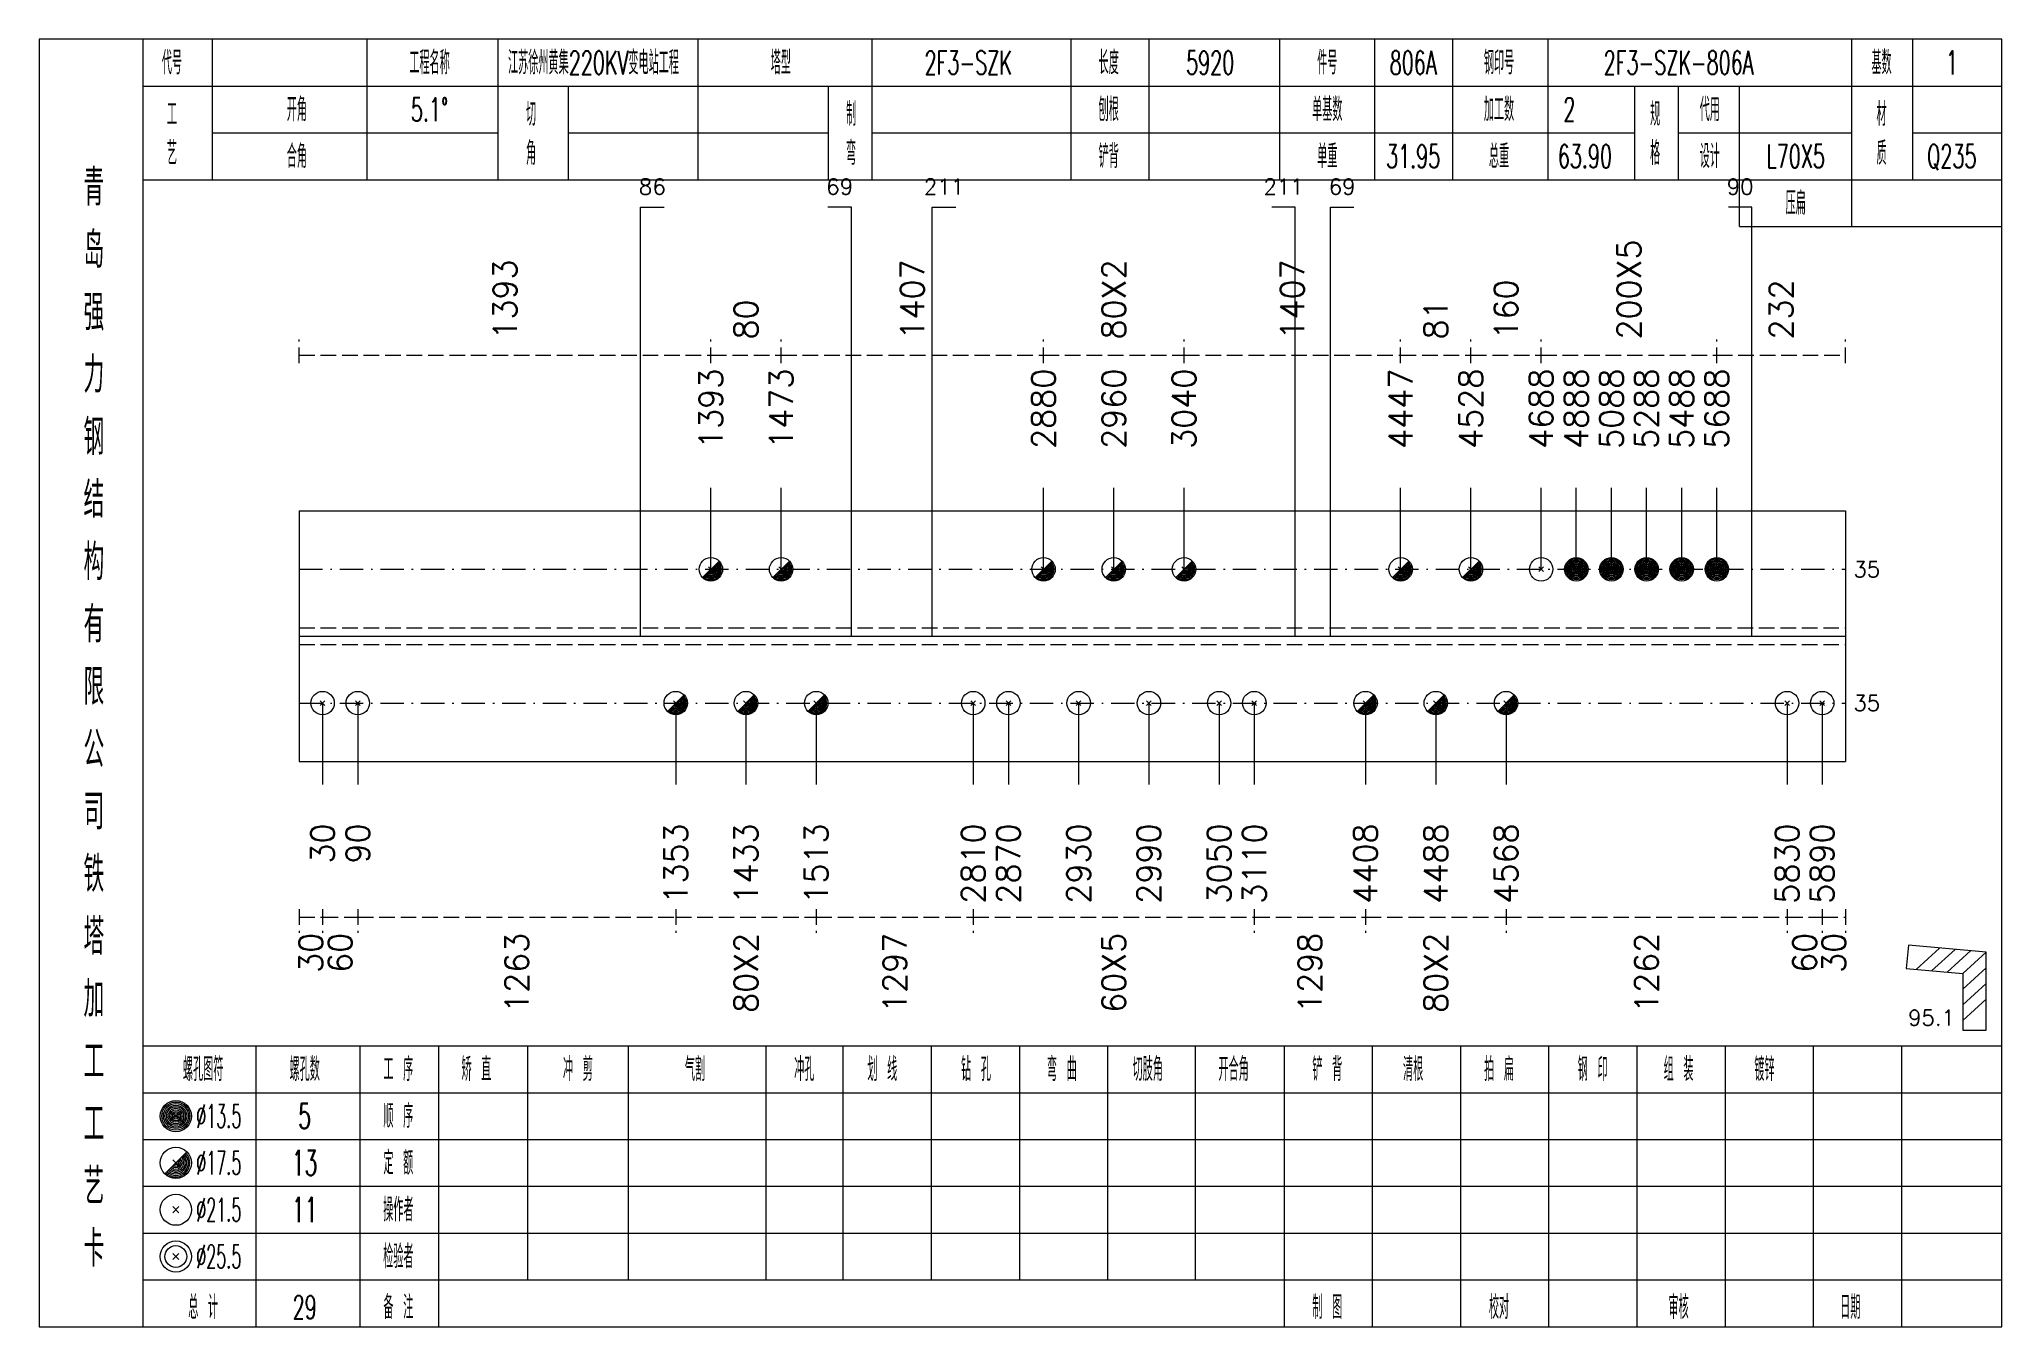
# Model space of a CAD drawing. Extents: x 0 to 4623, y -1159 to 4890.
# Drawn here: x 3425.4 to 3676.8, y 1575 to 1740 of the extents above; entities that cross this region are included whole.
import ezdxf
from ezdxf.enums import TextEntityAlignment as Align

# ---------------------------------------------------------------- set-up
doc = ezdxf.new("R2010")
doc.units = 0
doc.header["$MEASUREMENT"] = 0
doc.linetypes.add('一点画线', pattern=[5.2, 3, -1, 0.2, -1])
doc.linetypes.add('虚线', pattern=[2.75, 2, -0.75])
doc.layers.get('0').update_dxf_attribs({"linetype": 'CONTINUOUS', "lineweight": 25})
for name, color, linetype, lineweight in [('1', 7, 'CONTINUOUS', 25), ('2', 7, 'CONTINUOUS', 25), ('4', 7, 'CONTINUOUS', 25), ('5', 7, 'CONTINUOUS', 25)]:
    doc.layers.add(name, color=color, linetype=linetype, lineweight=lineweight)
doc.styles.get("Standard").update_dxf_attribs({"font": 'simplex.shx', "width": 0.7, "height": 3, "bigfont": 'gbhzfs.shx'})

msp = doc.modelspace()

# ---------------------------------------------------------------- texts
at = {"color": 8, "linetype": 'Continuous', "lineweight": 9}
for s, p in [('200X5', (3629.05, 1701.5)), ('1393', (3485.068, 1701.5)), ('1407', (3537.243, 1701.5)), ('80X2', (3563.05, 1701.5)), ('1407', (3585.925, 1701.5)), ('160', (3613.3, 1701.5)), ('232', (3648.55, 1701.5)), ('80', (3515.936, 1701.5)), ('81', (3604.3, 1701.5))]:
    msp.add_text(s, height=3, rotation=90, dxfattribs=at).set_placement(p, align=Align.MIDDLE_LEFT)
at = {"color": 7, "linetype": 'Continuous', "lineweight": 13}
for s, p in [('1393', (3511.436, 1687.5)), ('1473', (3520.436, 1687.5)), ('2880', (3554.05, 1687.5)), ('2960', (3563.05, 1687.5)), ('3040', (3572.05, 1687.5)), ('4447', (3599.8, 1687.5)), ('4528', (3608.8, 1687.5)), ('4688', (3617.8, 1687.5)), ('4888', (3622.3, 1687.5)), ('5088', (3626.8, 1687.5)), ('5288', (3631.3, 1687.5)), ('5488', (3635.8, 1687.5)), ('5688', (3640.3, 1687.5))]:
    msp.add_text(s, height=3, rotation=90, dxfattribs=at).set_placement(p, align=Align.MIDDLE_LEFT)
for p in [(3657.8, 1672.071), (3657.8, 1654.929)]:
    msp.add_text('35', height=2, dxfattribs=at).set_placement(p, align=Align.MIDDLE_LEFT)
at = {"color": 8, "linetype": 'Continuous', "lineweight": 9}
for s, p in [('30', (3460.2, 1625.5)), ('60', (3463.95, 1625.5)), ('1263', (3486.568, 1625.5)), ('80X2', (3515.936, 1625.5)), ('1297', (3534.993, 1625.5)), ('60X5', (3563.05, 1625.5)), ('1298', (3588.175, 1625.5)), ('80X2', (3604.3, 1625.5)), ('1262', (3631.3, 1625.5)), ('60', (3651.55, 1625.5)), ('30', (3655.3, 1625.5))]:
    msp.add_text(s, height=3, rotation=90, dxfattribs=at).set_placement(p, align=Align.MIDDLE_RIGHT)
at = {"layer": '1', "color": 7, "linetype": 'Continuous', "lineweight": 13}
for s, p in [('30', (3461.7, 1639.5)), ('90', (3466.2, 1639.5)), ('1353', (3506.936, 1639.5)), ('1433', (3515.936, 1639.5)), ('1513', (3524.936, 1639.5)), ('2810', (3545.05, 1639.5)), ('2870', (3549.55, 1639.5)), ('2930', (3558.55, 1639.5)), ('2990', (3567.55, 1639.5)), ('3050', (3576.55, 1639.5)), ('3110', (3581.05, 1639.5)), ('4408', (3595.3, 1639.5)), ('4488', (3604.3, 1639.5)), ('4568', (3613.3, 1639.5)), ('5830', (3649.3, 1639.5)), ('5890', (3653.8, 1639.5))]:
    msp.add_text(s, height=3, rotation=90, dxfattribs=at).set_placement(p, align=Align.MIDDLE_RIGHT)
at = {"layer": '2', "color": 7, "linetype": 'Continuous', "lineweight": 13}
for s, p in [('86', (3503.936, 1719.5)), ('69', (3527.936, 1719.5)), ('211', (3541.3, 1719.5)), ('211', (3584.8, 1719.5)), ('69', (3592.3, 1719.5)), ('90', (3643.3, 1719.5))]:
    msp.add_text(s, height=2, dxfattribs=at).set_placement(p, align=Align.BOTTOM_CENTER)
msp.add_text('95.1', height=2, dxfattribs=at).set_placement((3670.8, 1613), align=Align.BOTTOM_RIGHT)
at = {"layer": '4', "color": 1, "linetype": 'Continuous', "lineweight": 13}
for s, height, width, p in [('代号', 3, 0.6, (3442.4, 1737)), ('工程名称', 3, 0.6, (3475.4, 1737)), ('江苏徐州黄集220KV变电站工程', 3, 0.6, (3496.4, 1737)), ('塔型', 3, 0.6, (3520.4, 1737)), ('2F3-SZK', 3, 0.6, (3544.4, 1737)), ('长度', 3, 0.6, (3562.4, 1737)), ('5920', 3, 0.6, (3575.4, 1737)), ('件号', 3, 0.6, (3590.4, 1737)), ('806A', 3, 0.6, (3601.4, 1737)), ('钢印号', 3, 0.6, (3612.4, 1737)), ('2F3-SZK-806A', 3, 0.6, (3635.4, 1737)), ('基数', 3, 0.6, (3661.4, 1737)), ('1', 3, 0.6, (3670.4, 1737)), ('开角', 3, 0.6, (3458.4, 1731)), ('5.1%%d', 3, 0.6, (3475.4, 1731)), ('制', 3, 0.6, (3529.4, 1730.4)), ('刨根', 3, 0.6, (3562.4, 1731)), ('单基数', 3, 0.6, (3590.4, 1731)), ('加工数', 3, 0.6, (3612.4, 1731)), ('2', 3, 0.6, (3621.4, 1731)), ('规', 3, 0.6, (3632.4, 1730.4)), ('代用', 3, 0.6, (3639.4, 1731)), ('材', 3, 0.6, (3661.4, 1730.4)), ('工', 3, 0.6, (3442.4, 1730.4)), ('切', 3, 0.6, (3488.4, 1730.4)), ('艺', 3, 0.6, (3442.4, 1725.4)), ('角', 3, 0.6, (3488.4, 1725.4)), ('弯', 3, 0.6, (3529.4, 1725.4)), ('格', 3, 0.6, (3632.4, 1725.4)), ('质', 3, 0.6, (3661.4, 1725.4)), ('合角', 3, 0.6, (3458.4, 1725)), ('铲背', 3, 0.6, (3562.4, 1725)), ('单重', 3, 0.6, (3590.4, 1725)), ('31.95', 3, 0.6, (3601.4, 1725)), ('总重', 3, 0.6, (3612.4, 1725)), ('63.90', 3, 0.6, (3623.4, 1725)), ('设计', 3, 0.6, (3639.4, 1725)), ('L70X5', 3, 0.6, (3650.4, 1725)), ('Q235', 3, 0.6, (3670.4, 1725)), ('青', 4.6, 0.8, (3432.4, 1721)), ('压扁', 3, 0.6, (3650.4, 1719)), ('岛', 4.6, 0.8, (3432.4, 1713)), ('强', 4.6, 0.8, (3432.4, 1705)), ('力', 4.6, 0.8, (3432.4, 1697)), ('钢', 4.6, 0.8, (3432.4, 1689)), ('结', 4.6, 0.8, (3432.4, 1681)), ('构', 4.6, 0.8, (3432.4, 1673)), ('有', 4.6, 0.8, (3432.4, 1665)), ('限', 4.6, 0.8, (3432.4, 1657)), ('公', 4.6, 0.8, (3432.4, 1649)), ('司', 4.6, 0.8, (3432.4, 1641)), ('铁', 4.6, 0.8, (3432.4, 1633)), ('塔', 4.6, 0.8, (3432.4, 1625)), ('加', 4.6, 0.8, (3432.4, 1617)), ('工', 4.6, 0.8, (3432.4, 1609)), ('螺孔图符', 3, 0.6, (3446.4, 1608)), ('螺孔数', 3, 0.6, (3459.4, 1608)), ('工 序', 3, 0.6, (3471.4, 1608)), ('矫 直', 3, 0.6, (3481.4, 1608)), ('冲 剪', 3, 0.6, (3494.4, 1608)), ('气割', 3, 0.6, (3509.4, 1608)), ('冲孔', 3, 0.6, (3523.4, 1608)), ('划 线', 3, 0.6, (3533.4, 1608)), ('钻 孔', 3, 0.6, (3545.4, 1608)), ('弯 曲', 3, 0.6, (3556.4, 1608)), ('切肢角', 3, 0.6, (3567.4, 1608)), ('开合角', 3, 0.6, (3578.4, 1608)), ('铲 背', 3, 0.6, (3590.4, 1608)), ('清根', 3, 0.6, (3601.4, 1608)), ('拍 扁', 3, 0.6, (3612.4, 1608)), ('钢 印', 3, 0.6, (3624.4, 1608)), ('组 装', 3, 0.6, (3635.4, 1608)), ('镀锌', 3, 0.6, (3646.4, 1608)), ('工', 4.6, 0.8, (3432.4, 1601)), ('%%C13.5', 3, 0.5, (3448.4, 1602)), ('5', 3.2, 0.6, (3459.4, 1602)), ('顺 序', 3, 0.6, (3471.4, 1602)), ('%%C17.5', 3, 0.5, (3448.4, 1596)), ('13', 3.2, 0.6, (3459.4, 1596)), ('定 额', 3, 0.6, (3471.4, 1596)), ('艺', 4.6, 0.8, (3432.4, 1593)), ('%%C21.5', 3, 0.5, (3448.4, 1590)), ('11', 3.2, 0.6, (3459.4, 1590)), ('操作者', 3, 0.6, (3471.4, 1590)), ('卡', 4.6, 0.8, (3432.4, 1585)), ('%%C25.5', 3, 0.5, (3448.4, 1584)), ('检验者', 3, 0.6, (3471.4, 1584)), ('总 计', 3, 0.6, (3446.4, 1577.5)), ('29', 3, 0.6, (3459.4, 1577.5)), ('备 注', 3, 0.6, (3471.4, 1577.5)), ('制 图', 3, 0.6, (3590.4, 1577.5)), ('校对', 3, 0.6, (3612.4, 1577.5)), ('审核', 3, 0.6, (3635.4, 1577.5)), ('日期', 3, 0.6, (3657.4, 1577.5))]:
    msp.add_text(s, height=height, dxfattribs=dict(at, width=width)).set_placement(p, align=Align.MIDDLE_CENTER)

# ---------------------------------------------------------------- blocks, each defined once
blk = doc.blocks.new('孔17.5')
at = {"layer": '5', "color": 7, "linetype": 'Continuous', "lineweight": 13}
for p, q in [((-0.707, -0.707), (0.707, 0.707)), ((-0.2, 0.2), (0.2, -0.2))]:
    blk.add_line(p, q, dxfattribs=at)
blk.add_circle((0, 0), 1, dxfattribs=at)
for radius in [0.9, 0.8, 0.7, 0.6, 0.5, 0.4, 0.3, 0.2, 0.1]:
    blk.add_arc((0, 0), radius, 225, 45, dxfattribs=at)
blk = doc.blocks.new('孔21.5')
at = {"layer": '5', "color": 7, "linetype": 'Continuous', "lineweight": 13}
for p, q in [((-0.2, -0.2), (0.2, 0.2)), ((-0.2, 0.2), (0.2, -0.2))]:
    blk.add_line(p, q, dxfattribs=at)
blk.add_circle((0, 0), 1, dxfattribs=at)
blk = doc.blocks.new('孔13.5')
at = {"layer": '5', "color": 7, "linetype": 'Continuous', "lineweight": 13}
for p, q in [((-0.1, -0.1), (0.1, 0.1)), ((0.1, -0.1), (-0.1, 0.1))]:
    blk.add_line(p, q, dxfattribs=at)
for radius in [1, 0.9, 0.8, 0.7, 0.6, 0.5, 0.4, 0.3, 0.2, 0.1]:
    blk.add_circle((0, 0), radius, dxfattribs=at)

# ---------------------------------------------------------------- linework, layer by layer
at = {"color": 8, "linetype": '虚线', "lineweight": 9}
for p, q in [((3458.7, 1698.5), (3458.7, 1701.5)), ((3458.7, 1699.5), (3511.436, 1699.5)), ((3511.436, 1698.5), (3511.436, 1701.5)), ((3511.436, 1698.5), (3511.436, 1701.5)), ((3511.436, 1699.5), (3520.436, 1699.5)), ((3520.436, 1698.5), (3520.436, 1701.5)), ((3520.436, 1698.5), (3520.436, 1701.5)), ((3520.436, 1699.5), (3554.05, 1699.5)), ((3554.05, 1698.5), (3554.05, 1701.5)), ((3554.05, 1698.5), (3554.05, 1701.5)), ((3554.05, 1699.5), (3572.05, 1699.5)), ((3572.05, 1698.5), (3572.05, 1701.5)), ((3572.05, 1698.5), (3572.05, 1701.5)), ((3572.05, 1699.5), (3599.8, 1699.5)), ((3599.8, 1698.5), (3599.8, 1701.5)), ((3599.8, 1698.5), (3599.8, 1701.5)), ((3599.8, 1699.5), (3608.8, 1699.5)), ((3608.8, 1698.5), (3608.8, 1701.5)), ((3608.8, 1698.5), (3608.8, 1701.5)), ((3608.8, 1699.5), (3617.8, 1699.5)), ((3617.8, 1698.5), (3617.8, 1701.5)), ((3617.8, 1698.5), (3617.8, 1701.5)), ((3617.8, 1699.5), (3640.3, 1699.5)), ((3640.3, 1698.5), (3640.3, 1701.5)), ((3640.3, 1698.5), (3640.3, 1701.5)), ((3640.3, 1699.5), (3656.8, 1699.5)), ((3656.8, 1698.5), (3656.8, 1701.5)), ((3458.7, 1628.5), (3458.7, 1625.5)), ((3458.7, 1627.5), (3461.7, 1627.5)), ((3461.7, 1628.5), (3461.7, 1625.5)), ((3461.7, 1628.5), (3461.7, 1625.5)), ((3461.7, 1627.5), (3466.2, 1627.5)), ((3466.2, 1628.5), (3466.2, 1625.5)), ((3466.2, 1628.5), (3466.2, 1625.5)), ((3466.2, 1627.5), (3506.936, 1627.5)), ((3506.936, 1628.5), (3506.936, 1625.5)), ((3506.936, 1628.5), (3506.936, 1625.5)), ((3506.936, 1627.5), (3524.936, 1627.5)), ((3524.936, 1628.5), (3524.936, 1625.5)), ((3524.936, 1628.5), (3524.936, 1625.5)), ((3524.936, 1627.5), (3545.05, 1627.5)), ((3545.05, 1628.5), (3545.05, 1625.5)), ((3545.05, 1628.5), (3545.05, 1625.5)), ((3545.05, 1627.5), (3581.05, 1627.5)), ((3581.05, 1628.5), (3581.05, 1625.5)), ((3581.05, 1628.5), (3581.05, 1625.5)), ((3581.05, 1627.5), (3595.3, 1627.5)), ((3595.3, 1628.5), (3595.3, 1625.5)), ((3595.3, 1628.5), (3595.3, 1625.5)), ((3595.3, 1627.5), (3613.3, 1627.5)), ((3613.3, 1628.5), (3613.3, 1625.5)), ((3613.3, 1628.5), (3613.3, 1625.5)), ((3613.3, 1627.5), (3649.3, 1627.5)), ((3649.3, 1628.5), (3649.3, 1625.5)), ((3649.3, 1628.5), (3649.3, 1625.5)), ((3649.3, 1627.5), (3653.8, 1627.5)), ((3653.8, 1628.5), (3653.8, 1625.5)), ((3653.8, 1628.5), (3653.8, 1625.5)), ((3653.8, 1627.5), (3656.8, 1627.5)), ((3656.8, 1628.5), (3656.8, 1625.5))]:
    msp.add_line(p, q, dxfattribs=at)
at = {"color": 7, "linetype": 'Continuous', "lineweight": 13}
for p, q in [((3511.436, 1672.071), (3511.436, 1682.5)), ((3520.436, 1672.071), (3520.436, 1682.5)), ((3554.05, 1672.071), (3554.05, 1682.5)), ((3563.05, 1672.071), (3563.05, 1682.5)), ((3572.05, 1672.071), (3572.05, 1682.5)), ((3599.8, 1672.071), (3599.8, 1682.5)), ((3608.8, 1672.071), (3608.8, 1682.5)), ((3617.8, 1672.071), (3617.8, 1682.5)), ((3622.3, 1672.071), (3622.3, 1682.5)), ((3626.8, 1672.071), (3626.8, 1682.5)), ((3631.3, 1672.071), (3631.3, 1682.5)), ((3635.8, 1672.071), (3635.8, 1682.5)), ((3640.3, 1672.071), (3640.3, 1682.5)), ((3461.7, 1654.929), (3461.7, 1644.5)), ((3466.2, 1654.929), (3466.2, 1644.5)), ((3506.936, 1654.929), (3506.936, 1644.5)), ((3515.936, 1654.929), (3515.936, 1644.5)), ((3524.936, 1654.929), (3524.936, 1644.5)), ((3545.05, 1654.929), (3545.05, 1644.5)), ((3549.55, 1654.929), (3549.55, 1644.5)), ((3558.55, 1654.929), (3558.55, 1644.5)), ((3567.55, 1654.929), (3567.55, 1644.5)), ((3576.55, 1654.929), (3576.55, 1644.5)), ((3581.05, 1654.929), (3581.05, 1644.5)), ((3595.3, 1654.929), (3595.3, 1644.5)), ((3604.3, 1654.929), (3604.3, 1644.5)), ((3613.3, 1654.929), (3613.3, 1644.5)), ((3649.3, 1654.929), (3649.3, 1644.5)), ((3653.8, 1654.929), (3653.8, 1644.5))]:
    msp.add_line(p, q, dxfattribs=at)
at = {"color": 7, "linetype": 'Continuous', "lineweight": 18}
for p, q in [((3458.7, 1679.571), (3458.7, 1647.429)), ((3458.7, 1679.571), (3656.8, 1679.571)), ((3656.8, 1679.571), (3656.8, 1647.429)), ((3458.7, 1663.5), (3656.8, 1663.5))]:
    msp.add_line(p, q, dxfattribs=at)
at = {"color": 3, "linetype": '一点画线', "lineweight": 13}
for p, q in [((3458.7, 1672.071), (3656.8, 1672.071)), ((3458.7, 1654.929), (3656.8, 1654.929))]:
    msp.add_line(p, q, dxfattribs=at)
at = {"color": 1, "linetype": '虚线', "lineweight": 18}
for p, q in [((3458.7, 1664.571), (3656.8, 1664.571)), ((3458.7, 1662.429), (3656.8, 1662.429))]:
    msp.add_line(p, q, dxfattribs=at)
at = {"layer": '1', "color": 7, "linetype": 'Continuous', "lineweight": 18}
msp.add_line((3458.7, 1647.429), (3656.8, 1647.429), dxfattribs=at)
at = {"layer": '2', "color": 7, "linetype": 'Continuous', "lineweight": 13}
for p, q in [((3502.436, 1663.5), (3502.436, 1718.5)), ((3502.436, 1718.5), (3505.436, 1718.5)), ((3529.436, 1718.5), (3526.436, 1718.5)), ((3529.436, 1663.5), (3529.436, 1718.5)), ((3539.8, 1663.5), (3539.8, 1718.5)), ((3539.8, 1718.5), (3542.8, 1718.5)), ((3586.3, 1718.5), (3583.3, 1718.5)), ((3586.3, 1663.5), (3586.3, 1718.5)), ((3590.8, 1663.5), (3590.8, 1718.5)), ((3590.8, 1718.5), (3593.8, 1718.5)), ((3644.8, 1718.5), (3641.8, 1718.5)), ((3644.8, 1663.5), (3644.8, 1718.5)), ((3664.84, 1623.889), (3664.573, 1620.901)), ((3674.8, 1623), (3664.84, 1623.889)), ((3665.824, 1620.789), (3668.824, 1623.533)), ((3667.816, 1620.611), (3670.816, 1623.356)), ((3669.808, 1620.434), (3672.808, 1623.178)), ((3671.8, 1620.256), (3674.8, 1623)), ((3674.8, 1613), (3674.8, 1623)), ((3664.573, 1620.901), (3671.8, 1620.256)), ((3671.8, 1618.256), (3674.8, 1621)), ((3671.8, 1620.256), (3671.8, 1613)), ((3671.8, 1616.256), (3674.8, 1619)), ((3671.8, 1614.256), (3674.8, 1617)), ((3671.8, 1613), (3674.8, 1613))]:
    msp.add_line(p, q, dxfattribs=at)
at = {"layer": '4', "color": 1, "linetype": 'Continuous', "lineweight": 18}
for p, q in [((3438.7, 1575), (3438.7, 1740)), ((3447.6, 1722), (3447.6, 1740)), ((3467.4, 1722), (3467.4, 1740)), ((3484.2, 1722), (3484.2, 1740)), ((3509.8, 1722), (3509.8, 1740)), ((3532.1, 1722), (3532.1, 1740)), ((3557.6, 1722), (3557.6, 1740)), ((3567.6, 1722), (3567.6, 1740)), ((3584.3, 1722), (3584.3, 1740)), ((3596.5, 1722), (3596.5, 1740)), ((3606.5, 1722), (3606.5, 1740)), ((3618.7, 1722), (3618.7, 1740)), ((3657.6, 1716), (3657.6, 1740)), ((3665.4, 1722), (3665.4, 1740)), ((3438.7, 1734), (3676.8, 1734)), ((3493.2, 1722), (3493.2, 1734)), ((3526.5, 1722), (3526.5, 1734)), ((3629.8, 1722), (3629.8, 1734)), ((3635.4, 1722), (3635.4, 1734)), ((3643.2, 1716), (3643.2, 1734)), ((3447.6, 1728), (3484.2, 1728)), ((3493.2, 1728), (3526.5, 1728)), ((3532.1, 1728), (3629.8, 1728)), ((3635.4, 1728), (3657.6, 1728)), ((3665.4, 1728), (3676.8, 1728)), ((3438.7, 1722), (3676.8, 1722)), ((3643.2, 1716), (3676.8, 1716)), ((3438.7, 1611), (3676.8, 1611)), ((3453.2, 1575), (3453.2, 1611)), ((3466.5, 1575), (3466.5, 1611)), ((3476.6, 1575), (3476.6, 1611)), ((3488, 1581), (3488, 1611)), ((3500.9, 1581), (3500.9, 1611)), ((3518.5, 1581), (3518.5, 1611)), ((3528.4, 1581), (3528.4, 1611)), ((3539.7, 1581), (3539.7, 1611)), ((3551, 1581), (3551, 1611)), ((3562.3, 1581), (3562.3, 1611)), ((3573.5, 1581), (3573.5, 1611)), ((3584.9, 1581), (3584.9, 1611)), ((3596.2, 1581), (3596.2, 1611)), ((3607.5, 1581), (3607.5, 1611)), ((3618.8, 1581), (3618.8, 1611)), ((3630.1, 1581), (3630.1, 1611)), ((3641.4, 1581), (3641.4, 1611)), ((3652.7, 1581), (3652.7, 1611)), ((3664, 1581), (3664, 1611)), ((3438.7, 1605), (3676.8, 1605)), ((3438.7, 1599), (3676.8, 1599)), ((3438.7, 1593), (3676.8, 1593)), ((3438.7, 1587), (3676.8, 1587)), ((3438.7, 1581), (3676.8, 1581)), ((3584.9, 1575), (3584.9, 1581)), ((3596.2, 1575), (3596.2, 1581)), ((3607.5, 1575), (3607.5, 1581)), ((3618.8, 1575), (3618.8, 1581)), ((3630.1, 1575), (3630.1, 1581)), ((3641.4, 1575), (3641.4, 1581)), ((3652.7, 1575), (3652.7, 1581)), ((3664, 1575), (3664, 1581))]:
    msp.add_line(p, q, dxfattribs=at)
at = {"layer": '4', "color": 7, "linetype": 'Continuous', "lineweight": 13}
for p, q in [((3442.7, 1601.8), (3443.1, 1602.2)), ((3443.1, 1601.8), (3442.7, 1602.2)), ((3441.486, 1594.586), (3444.314, 1597.414)), ((3442.5, 1596.4), (3443.3, 1595.6)), ((3442.5, 1589.6), (3443.3, 1590.4)), ((3442.5, 1590.4), (3443.3, 1589.6)), ((3442.5, 1583.6), (3443.3, 1584.4)), ((3442.5, 1584.4), (3443.3, 1583.6))]:
    msp.add_line(p, q, dxfattribs=at)
at = {"layer": '4', "color": 1, "linetype": 'Continuous', "lineweight": 18}
msp.add_lwpolyline([(3425.4, 1740), (3425.4, 1575), (3676.8, 1575), (3676.8, 1740)], close=True, dxfattribs=at)
at = {"layer": '4', "color": 7, "linetype": 'Continuous', "lineweight": 13}
for centre, radius in [((3442.9, 1602), 2), ((3442.9, 1602), 1.8), ((3442.9, 1602), 1.6), ((3442.9, 1602), 1.4), ((3442.9, 1602), 1.2), ((3442.9, 1602), 1), ((3442.9, 1602), 0.8), ((3442.9, 1602), 0.6), ((3442.9, 1602), 0.4), ((3442.9, 1602), 0.2), ((3442.9, 1596), 2), ((3442.9, 1590), 2), ((3442.9, 1584), 2), ((3442.9, 1584), 1.4)]:
    msp.add_circle(centre, radius, dxfattribs=at)
for radius in [1.8, 1.6, 1.4, 1.2, 1, 0.8, 0.6, 0.4, 0.2]:
    msp.add_arc((3442.9, 1596), radius, 225, 45, dxfattribs=at)

# ---------------------------------------------------------------- block references
at = {"color": 7, "linetype": 'Continuous', "lineweight": 13, "xscale": 1.5, "yscale": 1.5, "zscale": 1.5}
for name, p in [('孔17.5', (3511.436, 1672.071)), ('孔17.5', (3520.436, 1672.071)), ('孔17.5', (3554.05, 1672.071)), ('孔17.5', (3563.05, 1672.071)), ('孔17.5', (3572.05, 1672.071)), ('孔17.5', (3599.8, 1672.071)), ('孔17.5', (3608.8, 1672.071)), ('孔21.5', (3617.8, 1672.071)), ('孔13.5', (3622.3, 1672.071)), ('孔13.5', (3626.8, 1672.071)), ('孔13.5', (3631.3, 1672.071)), ('孔13.5', (3635.8, 1672.071)), ('孔13.5', (3640.3, 1672.071))]:
    msp.add_blockref(name, p, dxfattribs=at)
at = {"layer": '1', "color": 7, "linetype": 'Continuous', "lineweight": 13, "xscale": 1.5, "yscale": 1.5, "zscale": 1.5}
for name, p in [('孔21.5', (3461.7, 1654.929)), ('孔21.5', (3466.2, 1654.929)), ('孔17.5', (3506.936, 1654.929)), ('孔17.5', (3515.936, 1654.929)), ('孔17.5', (3524.936, 1654.929)), ('孔21.5', (3545.05, 1654.929)), ('孔21.5', (3549.55, 1654.929)), ('孔21.5', (3558.55, 1654.929)), ('孔21.5', (3567.55, 1654.929)), ('孔21.5', (3576.55, 1654.929)), ('孔21.5', (3581.05, 1654.929)), ('孔17.5', (3595.3, 1654.929)), ('孔17.5', (3604.3, 1654.929)), ('孔17.5', (3613.3, 1654.929)), ('孔21.5', (3649.3, 1654.929)), ('孔21.5', (3653.8, 1654.929))]:
    msp.add_blockref(name, p, dxfattribs=at)

msp.set_redraw_order([(e.dxf.handle, doc.entitydb.next_handle()) for e in msp.query("TEXT MTEXT ATTDEF DIMENSION ARC_DIMENSION")])  # texts and dimensions are drawn at this point

doc.saveas('drawing.dxf')
